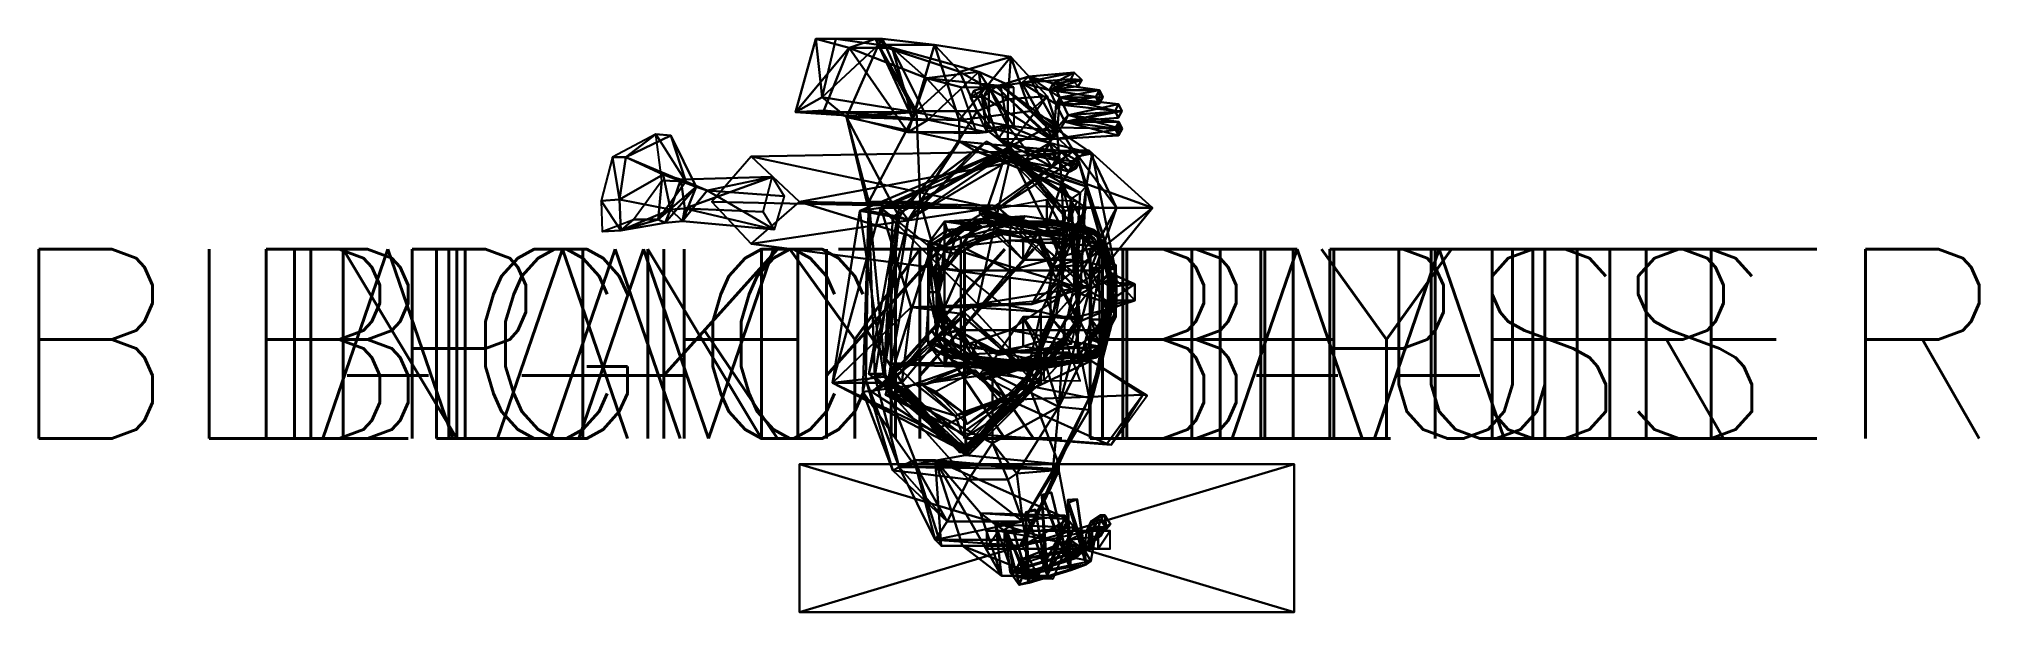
# Model space of a CAD drawing. Extents: x -1.13 to 0.92, y -0.18 to 0.43.
import ezdxf
from ezdxf.enums import TextEntityAlignment as Align

# ---------------------------------------------------------------- set-up
doc = ezdxf.new("R2010")
doc.units = 0
doc.layers.get('0').update_dxf_attribs({"linetype": 'CONTINUOUS'})
for name, color, linetype in [('_KTI_CONTROL', 7, 'CONTINUOUS'), ('ASHADE', 7, 'CONTINUOUS'), ('PESSOAS', 41, 'CONTINUOUS')]:
    doc.layers.add(name, color=color, linetype=linetype)
doc.styles.add('ASHADE', font='simplex', dxfattribs={"height": 0.2})

# ---------------------------------------------------------------- blocks, each defined once
blk = doc.blocks.new('RM_SDB')
at = {"layer": 'ASHADE', "color": 1, "linetype": 'CONTINUOUS', "style": 'ASHADE', "flags": 1}
blk.add_attdef('NAME', text='', height=0.2, dxfattribs=at).set_placement((0, -0.15), align=Align.CENTER)
at = {"layer": 'ASHADE', "color": 7, "linetype": 'CONTINUOUS', "flags": 1}
for tag, p in [('COLOR', (-0.15, -0.19)), ('OPACITY', (-0.15, -0.205)), ('SURFACE', (-0.15, -0.22)), ('SURF1', (-0.15, -0.235)), ('SURF2', (-0.15, -0.25)), ('SURF3', (-0.15, -0.265)), ('SURF4', (-0.15, -0.28)), ('SHADINGRATE', (-0.15, -0.295)), ('DISPLACEMENT', (-0.15, -0.31)), ('DISP1', (-0.15, -0.325)), ('DISP2', (-0.15, -0.34)), ('DISP3', (-0.15, -0.355)), ('DISP4', (-0.15, -0.37)), ('DBOUND', (-0.15, -0.385)), ('ATMOSPHERE', (-0.15, -0.415)), ('SMOOTH', (-0.15, -0.4)), ('ATMO1', (-0.15, -0.4302)), ('ATMO2', (-0.15, -0.4452)), ('ATMO3', (-0.15, -0.4602)), ('ATMO4', (-0.15, -0.4752)), ('TCOORD', (-0.15, -0.49))]:
    blk.add_attdef(tag, p, '', height=0.01, dxfattribs=at)
at = {"layer": 'ASHADE', "color": 1, "linetype": 'CONTINUOUS', "style": 'ASHADE', "flags": 1}
blk.add_attdef('ACADCOLOR', (0.23, -0.475), '', height=0.1, dxfattribs=at)
blk = doc.blocks.new('02ZMAN05')
at = {"layer": '_KTI_CONTROL'}
blk.add_polyline3d([(0, 0, 0), (0, 0, 0)], dxfattribs=at)
blk.add_polyline3d([(0, 0, 0), (0, 0, 0)], dxfattribs=at)
at = {"layer": 'ASHADE'}
ref = blk.add_blockref('RM_SDB', (0, 0), dxfattribs=at)
ref.add_attrib('NAME', 'BLACK LEATHER', dxfattribs={"color": 1, "linetype": 'CONTINUOUS', "height": 0.2, "style": 'ASHADE'}).set_placement((0, -0.15), align=Align.CENTER)
ref = blk.add_blockref('RM_SDB', (0, 0), dxfattribs=at)
ref.add_attrib('NAME', 'BLACK EYES', dxfattribs={"color": 1, "linetype": 'CONTINUOUS', "height": 0.2, "style": 'ASHADE'}).set_placement((0, -0.15), align=Align.CENTER)
ref = blk.add_blockref('RM_SDB', (0, 0), dxfattribs=at)
ref.add_attrib('NAME', 'BLACK HAIR', dxfattribs={"color": 1, "linetype": 'CONTINUOUS', "height": 0.2, "style": 'ASHADE'}).set_placement((0, -0.15), align=Align.CENTER)
ref = blk.add_blockref('RM_SDB', (0, 0), dxfattribs=at)
ref.add_attrib('NAME', 'LIGHT BLUE', dxfattribs={"color": 1, "linetype": 'CONTINUOUS', "height": 0.2, "style": 'ASHADE'}).set_placement((0, -0.15), align=Align.CENTER)
ref = blk.add_blockref('RM_SDB', (0, 0), dxfattribs=at)
ref.add_attrib('NAME', 'NAVY BLUE', dxfattribs={"color": 1, "linetype": 'CONTINUOUS', "height": 0.2, "style": 'ASHADE'}).set_placement((0, -0.15), align=Align.CENTER)
ref = blk.add_blockref('RM_SDB', (0, 0), dxfattribs=at)
ref.add_attrib('NAME', 'PINK LIPS', dxfattribs={"color": 1, "linetype": 'CONTINUOUS', "height": 0.2, "style": 'ASHADE'}).set_placement((0, -0.15), align=Align.CENTER)
at = {"color": 141, "linetype": 'BYBLOCK'}
mesh = blk.add_polyface(dxfattribs=at)
corners = [(-0.0743, 0.2658, 1.3149), (-0.0483, 0.1861, 1.3226), (0.0061, 0.253, 1.4282), (-0.0476, 0.2371, 1.4732), (-0.1335, 0.2658, 1.3314), (-0.1672, 0.1893, 1.3477), (-0.0934, 0.1957, 1.4724), (-0.0292, 0.1957, 1.5041), (-0.1784, 0.2721, 1.2744), (-0.1929, 0.2105, 1.2918), (-0.1291, 0.2721, 1.2465), (-0.0956, 0.1945, 1.2254), (-0.1365, 0.2721, 1.2277), (-0.0969, 0.1867, 1.2084), (-0.1995, 0.2721, 1.2401), (-0.221, 0.1945, 1.2343), (-0.1912, 0.1963, 1.138), (-0.1645, 0.2626, 1.1495), (-0.119, 0.2626, 1.164), (-0.081, 0.1867, 1.1697), (-0.0194, 0.1734, 1.0436), (-0.0275, 0.2371, 1.0358), (-0.0829, 0.2307, 0.9797), (-0.1025, 0.1734, 0.999), (-0.0464, 0.2212, 0.9421), (-0.0298, 0.1725, 0.9677), (0.009, 0.2212, 0.9791)]
mesh.append_faces([[corners[k] for k in face] for face in [(0, 3, 4), (6, 4, 3), (9, 4, 5), (10, 4, 8), (0, 11, 1), (11, 12, 13), (14, 9, 15), (15, 17, 14), (12, 17, 18), (18, 13, 12), (21, 19, 18), (18, 22, 21), (23, 17, 16), (26, 22, 24), (5, 11, 9)]], dxfattribs={"vtx0": -1, "color": 141})
mesh.append_faces([[corners[k] for k in face] for face in [(0, 1, 2), (5, 4, 6), (6, 3, 7), (8, 4, 9), (10, 11, 0), (12, 10, 14), (8, 14, 10), (16, 17, 15), (19, 13, 18), (20, 19, 21), (22, 17, 23), (24, 22, 25), (9, 11, 15)]], dxfattribs={"vtx1": -1, "color": 141})
mesh.append_faces([[corners[k] for k in face] for face in [(10, 0, 4), (11, 10, 12), (14, 8, 9), (12, 14, 17), (18, 17, 22)]], dxfattribs={"vtx2": -1, "color": 141})
mesh = blk.add_polyface(dxfattribs=at)
corners = [(0.003, 0.2084, 1.5075), (0.0029, 0.1574, 1.5229), (-0.0292, 0.1957, 1.5041), (-0.0895, 0.1001, 1.507), (0.0446, 0.2116, 1.4792), (0.0539, 0.1829, 1.4506), (0.0602, 0.1192, 1.4974), (0.0761, 0.1479, 1.4274), (0.0265, 0.1957, 1.4188), (-0.0483, 0.1861, 1.3226), (0.0921, 0.1511, 1.335), (0.0443, 0.0746, 1.5293), (-0.0194, 0.0905, 1.5389), (0.1112, 0.0252, 1.4274), (0.1176, 0.022, 1.3477), (0.0061, 0.253, 1.4282), (-0.0743, 0.2658, 1.3149), (-0.0476, 0.2371, 1.4732), (0.009, 0.2212, 0.9791), (-0.0275, 0.2371, 1.0358), (-0.0829, 0.2307, 0.9797), (0.0094, 0.1797, 1.0039), (-0.0194, 0.1734, 1.0436), (-0.0298, 0.1725, 0.9677), (0.0857, 0.116, 1.1852), (-0.0481, 0.1638, 1.1884), (0.0793, 0.1096, 1.1342), (-0.0322, 0.1543, 1.147), (0.0698, 0.1033, 1.0769), (-0.0194, 0.1638, 1.1024), (-0.1023, 0.081, 1.0705), (0.006, 0.1447, 1.0641), (0.0666, 0.081, 1.0514)]
mesh.append_faces([[corners[k] for k in face] for face in [(4, 1, 0)]], dxfattribs={"color": 141})
mesh.append_faces([[corners[k] for k in face] for face in [(2, 1, 3), (1, 5, 6), (7, 5, 8), (8, 10, 7), (1, 11, 12), (12, 3, 1), (13, 6, 7), (14, 7, 10), (15, 9, 8), (2, 17, 0), (15, 0, 17), (4, 8, 5), (19, 21, 22), (25, 10, 9), (27, 24, 25), (29, 26, 27), (29, 30, 31), (31, 28, 29)]], dxfattribs={"vtx0": -1, "color": 141})
mesh.append_faces([[corners[k] for k in face] for face in [(0, 1, 2), (4, 5, 1), (9, 10, 8), (6, 11, 1), (15, 8, 4), (18, 21, 19), (24, 10, 25), (26, 24, 27), (28, 26, 29), (32, 28, 31)]], dxfattribs={"vtx1": -1, "color": 141})
mesh.append_faces([[corners[k] for k in face] for face in [(7, 6, 5), (16, 15, 17), (15, 4, 0), (18, 19, 20), (22, 21, 23)]], dxfattribs={"vtx2": -1, "color": 141})
mesh = blk.add_polyface(dxfattribs=at)
corners = [(-0.0768, 0.0555, 1.5484), (-0.0194, 0.081, 1.5867), (-0.0768, 0.0555, 1.5898), (-0.0832, -0.0465, 1.5898), (-0.0768, 0.0555, 1.5389), (-0.0194, 0.0842, 1.5516), (-0.0832, -0.0465, 1.5484), (-0.0481, 0.1638, 1.1884), (-0.0483, 0.1861, 1.3226), (-0.1672, 0.1893, 1.3477), (-0.0934, 0.1957, 1.4724), (-0.1437, 0.1001, 1.4369), (-0.1437, 0.0905, 1.3573), (-0.0895, 0.1001, 1.507), (-0.0292, 0.1957, 1.5041), (-0.0194, 0.0905, 1.5389), (-0.1246, -0.0974, 1.4974), (-0.1469, -0.0879, 1.3573), (-0.0298, 0.1725, 0.9677), (-0.0829, 0.2307, 0.9797), (-0.1025, 0.1734, 0.999), (-0.0956, 0.1945, 1.2254), (-0.221, 0.1945, 1.2343), (-0.0969, 0.1867, 1.2084), (-0.081, 0.1867, 1.1697), (-0.1912, 0.1963, 1.138), (-0.0194, 0.1734, 1.0436), (-0.1118, 0.0842, 1.1948), (-0.1373, -0.0847, 1.1948), (-0.1023, 0.081, 1.1534), (-0.0322, 0.1543, 1.147), (-0.1278, -0.0815, 1.1597), (-0.1118, 0.0937, 1.0864), (-0.0194, 0.1638, 1.1024), (-0.1437, -0.0815, 1.0928), (-0.1023, 0.081, 1.0705)]
mesh.append_faces([[corners[k] for k in face] for face in [(7, 8, 9)]], dxfattribs={"color": 141})
mesh.append_faces([[corners[k] for k in face] for face in [(0, 1, 2), (0, 1, 2), (9, 11, 12), (13, 10, 14), (16, 11, 13), (18, 19, 20), (22, 21, 23), (23, 25, 22), (20, 24, 26), (26, 18, 20), (9, 27, 7), (7, 29, 30), (30, 32, 33), (34, 35, 32)]], dxfattribs={"vtx0": -1, "color": 141})
mesh.append_faces([[corners[k] for k in face] for face in [(0, 4, 5), (10, 11, 9), (13, 4, 16), (12, 11, 17), (25, 24, 20), (27, 12, 28), (29, 27, 31), (32, 29, 34)]], dxfattribs={"vtx1": -1, "color": 141})
mesh.append_faces([[corners[k] for k in face] for face in [(0, 2, 3), (4, 0, 6), (13, 11, 10), (15, 4, 13), (9, 8, 21), (23, 24, 25), (9, 12, 27), (7, 27, 29), (30, 29, 32), (33, 32, 35)]], dxfattribs={"vtx2": -1, "color": 141})
at = {"color": 0, "linetype": 'BYBLOCK'}
mesh = blk.add_polyface(dxfattribs=at)
corners = [(-0.0207, 0.0905, 1.7253), (-0.0092, 0.0877, 1.731), (0.0166, 0.0791, 1.7224), (0.0223, 0.0791, 1.7138), (-0.0264, 0.0905, 1.7138), (-0.0264, 0.0877, 1.6994), (0.0223, 0.0791, 1.6994), (-0.0236, 0.0848, 1.688), (-0.0204, 0.1772, 0.9938), (-0.0364, 0.2106, 0.9667), (-0.0225, 0.2108, 0.9501), (-0.007, 0.1665, 0.9813), (0.0482, 0.166, 0.9695), (-0.0092, 0.2216, 0.9426), (0.0179, 0.2255, 0.9183), (0.0508, 0.1661, 0.9638), (0.0694, 0.2294, 0.8753), (0.047, 0.2178, 0.9175), (0.0542, 0.203, 0.9296), (0.0203, 0.1425, 0.9874), (0.0408, 0.1499, 0.9671), (0.0548, 0.1445, 0.9607), (0.0496, 0.1371, 0.9719), (0.0595, 0.1532, 0.9687), (0.0474, 0.1622, 0.9782), (0.0534, 0.144, 0.9783), (0.0262, 0.1495, 0.9925), (0.0027, 0.1805, 0.9928), (0.0529, 0.1747, 0.9775), (0.0555, 0.1784, 0.9719), (0.0579, 0.21, 0.936), (0.0253, 0.2322, 0.9309), (0.0508, 0.2248, 0.9239), (0.0732, 0.2364, 0.8817), (-0.0046, 0.2232, 0.9504), (-0.0169, 0.2213, 0.9597), (-0.0326, 0.2176, 0.9731), (-0.0166, 0.1842, 1.0002)]
mesh.append_faces([[corners[k] for k in face] for face in [(17, 18, 14), (18, 15, 14), (29, 30, 31), (30, 32, 31)]], dxfattribs={"color": 0})
mesh.append_faces([[corners[k] for k in face] for face in [(2, 4, 0), (6, 7, 5), (8, 10, 11), (12, 10, 13), (13, 15, 12), (16, 17, 14), (20, 11, 12), (20, 22, 19), (25, 24, 26), (27, 24, 28), (32, 33, 31), (29, 34, 28), (27, 34, 35), (13, 35, 34), (13, 31, 14), (33, 14, 31), (12, 29, 28), (26, 22, 25), (26, 11, 19), (8, 27, 37)]], dxfattribs={"vtx0": -1, "color": 0})
mesh.append_faces([[corners[k] for k in face] for face in [(0, 1, 2), (4, 3, 5), (11, 10, 12), (19, 11, 20), (23, 24, 25), (31, 34, 29), (36, 37, 35), (27, 35, 37), (10, 35, 13), (15, 29, 12), (20, 24, 21), (19, 22, 26), (11, 27, 8)]], dxfattribs={"vtx1": -1, "color": 0})
mesh.append_faces([[corners[k] for k in face] for face in [(2, 3, 4), (8, 9, 10), (13, 14, 15), (20, 21, 22), (27, 26, 24), (27, 28, 34), (9, 36, 35), (35, 10, 9), (13, 34, 31), (12, 28, 24), (24, 20, 12), (26, 27, 11)]], dxfattribs={"vtx2": -1, "color": 0})
mesh = blk.add_polyface(dxfattribs=at)
corners = [(0.1163, 0.1774, 0.9045), (0.1199, 0.17, 0.9105), (0.0631, 0.1844, 0.9446), (0.0508, 0.1661, 0.9638), (0.1197, 0.1886, 0.8902), (0.1162, 0.196, 0.8842), (0.0542, 0.203, 0.9296), (0.0995, 0.2034, 0.886), (0.0959, 0.2108, 0.88), (0.047, 0.2178, 0.9175), (0.0774, 0.222, 0.8787), (0.0694, 0.2294, 0.8753), (0.0496, 0.1371, 0.9719), (0.0548, 0.1445, 0.9607), (0.068, 0.1316, 0.9629), (0.075, 0.1353, 0.9547), (0.0595, 0.1532, 0.9687), (0.0534, 0.144, 0.9783), (0.0718, 0.1386, 0.9693), (0.0788, 0.1423, 0.9611), (0.0555, 0.1784, 0.9719), (0.0668, 0.1914, 0.951), (0.0579, 0.21, 0.936), (0.0508, 0.2248, 0.9239), (0.0812, 0.2289, 0.8851), (0.0732, 0.2364, 0.8817), (0.1032, 0.2104, 0.8924), (0.0997, 0.2178, 0.8864), (0.1235, 0.1956, 0.8966), (0.12, 0.203, 0.8906), (0.1236, 0.177, 0.9169), (0.1201, 0.1844, 0.9108), (0.0179, 0.2255, 0.9183), (0.0474, 0.1622, 0.9782)]
mesh.append_faces([[corners[k] for k in face] for face in [(2, 3, 6), (20, 21, 22)]], dxfattribs={"color": 0})
mesh.append_faces([[corners[k] for k in face] for face in [(2, 1, 3), (14, 13, 15), (16, 18, 19), (30, 21, 20), (30, 3, 1)]], dxfattribs={"vtx0": -1, "color": 0})
mesh.append_faces([[corners[k] for k in face] for face in [(0, 1, 2), (4, 2, 5), (6, 5, 2), (7, 6, 8), (9, 8, 6), (10, 9, 11), (12, 13, 14), (11, 32, 25), (10, 24, 9), (23, 9, 24), (8, 27, 7), (26, 7, 27), (6, 22, 5), (29, 5, 22), (4, 28, 2), (21, 2, 28), (0, 31, 1), (30, 1, 31), (16, 13, 33), (15, 19, 14), (18, 14, 19)]], dxfattribs={"vtx1": -1, "color": 0})
mesh.append_faces([[corners[k] for k in face] for face in [(16, 17, 18), (23, 24, 25), (22, 26, 27), (27, 23, 22), (21, 28, 29), (29, 22, 21), (30, 31, 21), (11, 25, 24), (24, 10, 11), (9, 23, 27), (27, 8, 9), (7, 26, 22), (22, 6, 7), (5, 29, 28), (28, 4, 5), (2, 21, 31), (31, 0, 2), (30, 20, 3), (13, 16, 19), (19, 15, 13), (14, 18, 17), (17, 12, 14)]], dxfattribs={"vtx2": -1, "color": 0})
at = {"color": 172, "linetype": 'BYBLOCK'}
mesh = blk.add_polyface(dxfattribs=at)
corners = [(-0.1213, -0.1046, 0.0247), (-0.0456, -0.1441, 0.0199), (-0.0522, -0.126, 0.0605), (-0.0949, -0.0921, 0.0749), (0.004, -0.1089, 0.0868), (0.1076, -0.1556, 0.0151), (0.1123, -0.1564, -0.0016), (-0.0456, -0.1441, 0.0056), (-0.126, -0.1038, 0.0056), (0.091, -0.0679, 0.0255), (0.091, -0.0679, -0.0008), (-0.1157, -0.0716, 0.0247), (-0.1204, -0.0708, 0.0056), (0.1455, -0.1038, 0.0247), (0.1502, -0.1046, -0.0016), (-0.0434, -0.0742, 0.0605), (-0.3589, 0.0777, 0.3048), (-0.4055, 0.0698, 0.3702), (-0.3662, 0.0815, 0.1675), (-0.353, 0.0918, 0.3591), (-0.4068, 0.1023, 0.3782), (-0.4264, 0.1011, 0.3798), (-0.4251, 0.0686, 0.3718), (-0.3529, 0.1701, 0.1595), (-0.3369, 0.1213, 0.1199), (-0.3687, 0.1713, 0.1523), (-0.3622, 0.1225, 0.1112), (-0.326, 0.1159, 0.2648), (-0.3922, 0.0815, 0.1634), (-0.4002, 0.1473, 0.3058), (-0.4143, 0.1473, 0.3035), (-0.3609, 0.1288, 0.3173)]
mesh.append_faces([[corners[k] for k in face] for face in [(13, 4, 5), (3, 11, 0), (11, 3, 15), (11, 15, 9), (16, 17, 18), (19, 17, 16), (17, 19, 20), (27, 24, 23)]], dxfattribs={"color": 172})
mesh.append_faces([[corners[k] for k in face] for face in [(0, 2, 3), (4, 1, 5), (7, 5, 1), (7, 0, 8), (11, 10, 12), (13, 10, 9), (9, 4, 13), (13, 6, 14), (25, 24, 26), (27, 18, 24), (18, 26, 24), (28, 17, 22), (20, 30, 21), (25, 29, 23), (29, 27, 23), (31, 20, 19)]], dxfattribs={"vtx0": -1, "color": 172})
mesh.append_faces([[corners[k] for k in face] for face in [(2, 1, 4), (6, 5, 7), (9, 10, 11), (0, 11, 8), (12, 8, 11), (23, 24, 25), (16, 18, 27), (28, 26, 18), (29, 30, 20), (29, 20, 31)]], dxfattribs={"vtx1": -1, "color": 172})
mesh.append_faces([[corners[k] for k in face] for face in [(0, 1, 2), (7, 1, 0), (13, 14, 10), (9, 15, 4), (13, 5, 6), (17, 20, 21), (21, 22, 17), (28, 18, 17), (25, 30, 29), (29, 31, 27)]], dxfattribs={"vtx2": -1, "color": 172})
mesh = blk.add_polyface(dxfattribs=at)
corners = [(0.1176, 0.0937, 0.4333), (-0.217, 0.1001, 0.2931), (0.073, 0.1543, 0.4843), (-0.268, 0.1479, 0.3314), (-0.3094, 0.1001, 0.3791), (-0.0131, 0.0937, 0.5353), (-0.268, 0.0555, 0.3314), (0.073, 0.0109, 0.4843), (0.1558, 0.0937, 0.5257), (0.0889, 0.0109, 0.497), (-0.0067, 0.0937, 0.5607), (0.0889, 0.1543, 0.497), (0.0857, 0.0937, 0.8602), (0.0284, -0.0082, 0.7774), (-0.029, -0.0082, 0.7774), (-0.131, 0.0937, 0.8602), (0.006, 0.1479, 0.8571), (0.006, 0.1574, 0.9112), (0.0634, 0.0905, 0.8889), (-0.1533, 0.0905, 0.8985), (0.006, 0.1543, 1.0132), (0.0634, 0.0842, 0.9813), (-0.1182, 0.0842, 1.0259), (0.0252, -0.0879, 0.9813), (-0.0417, -0.1644, 1.0004), (-0.0417, -0.1644, 0.9144), (0.022, -0.0879, 0.8857), (-0.1819, -0.0911, 0.9176), (-0.1278, -0.0847, 1.0164), (-0.0417, -0.158, 0.8475), (0.0379, -0.0911, 0.8347), (-0.1819, -0.0911, 0.8411), (0.0379, -0.0911, 0.513), (-0.0354, -0.0114, 0.7551), (-0.0481, -0.0178, 0.4938), (-0.0991, -0.0114, 0.7551), (-0.1087, -0.0911, 0.5193), (-0.0481, -0.1644, 0.4938), (-0.0417, -0.0178, 0.4779), (0.0315, -0.0911, 0.4556), (-0.1214, -0.0911, 0.5066), (-0.0417, -0.1644, 0.4779), (-0.0768, -0.1421, 0.102), (0.0092, -0.1006, 0.0988), (-0.1405, -0.1006, 0.1115), (-0.0768, -0.056, 0.102), (-0.0035, -0.0082, 0.7774), (0.057, 0.0125, 0.9654), (0.0443, -0.0035, 0.8586), (0.0379, -0.0162, 0.8555), (0.0507, -0.0194, 0.9654), (0.006, 0.1447, 1.0641), (0.0666, 0.081, 1.0514), (-0.1023, 0.081, 1.0705), (-0.1278, -0.0815, 1.0769), (-0.0417, -0.1484, 1.0673), (0.0252, -0.0815, 1.061), (0.0538, -0.0194, 1.0514), (0.0602, 0.0125, 1.0482)]
mesh.append_faces([[corners[k] for k in face] for face in [(49, 30, 33), (30, 49, 26), (13, 12, 48), (48, 12, 18), (33, 34, 35), (14, 9, 13)]], dxfattribs={"color": 172})
mesh.append_faces([[corners[k] for k in face] for face in [(2, 1, 3), (3, 5, 2), (5, 6, 7), (1, 7, 6), (0, 9, 7), (10, 7, 9), (2, 10, 11), (11, 0, 2), (8, 13, 9), (10, 14, 15), (16, 10, 15), (16, 8, 11), (16, 18, 12), (17, 15, 19), (17, 21, 18), (17, 22, 20), (23, 25, 26), (28, 25, 24), (26, 29, 30), (27, 29, 25), (33, 32, 34), (35, 36, 31), (36, 29, 31), (32, 29, 37), (38, 32, 39), (34, 40, 36), (40, 37, 36), (32, 41, 39), (39, 42, 43), (44, 41, 40), (38, 44, 40), (45, 39, 43), (19, 28, 22), (19, 31, 27), (15, 35, 31), (18, 47, 48), (26, 50, 23), (48, 50, 49), (49, 46, 48), (20, 52, 21), (20, 53, 51), (54, 22, 28), (28, 55, 54), (56, 24, 23), (23, 57, 56), (58, 50, 47), (58, 21, 52)]], dxfattribs={"vtx0": -1, "color": 172})
mesh.append_faces([[corners[k] for k in face] for face in [(0, 1, 2), (4, 6, 5), (5, 7, 10), (8, 0, 11), (9, 14, 10), (12, 8, 16), (17, 18, 16), (20, 21, 17), (27, 25, 28), (31, 29, 27), (30, 32, 33), (37, 29, 36), (34, 32, 38), (41, 37, 40), (42, 41, 44), (38, 39, 45), (27, 28, 19), (47, 50, 48), (51, 52, 20), (53, 22, 54), (55, 24, 56), (57, 50, 58)]], dxfattribs={"vtx1": -1, "color": 172})
mesh.append_faces([[corners[k] for k in face] for face in [(3, 4, 5), (1, 0, 7), (0, 8, 9), (2, 5, 10), (8, 12, 13), (16, 11, 10), (17, 16, 15), (17, 19, 22), (23, 24, 25), (26, 25, 29), (35, 34, 36), (32, 30, 29), (34, 38, 40), (32, 37, 41), (39, 41, 42), (38, 45, 44), (19, 15, 31), (15, 46, 35), (18, 21, 47), (26, 49, 50), (49, 33, 46), (20, 22, 53), (28, 24, 55), (23, 50, 57), (58, 47, 21), (13, 33, 35), (35, 14, 13)]], dxfattribs={"vtx2": -1, "color": 172})
at = {"color": 141, "linetype": 'BYBLOCK'}
mesh = blk.add_polyface(dxfattribs=at)
corners = [(0.0634, 0.0439, 1.5484), (0.0634, 0.067, 1.5803), (0.0443, 0.0682, 1.5484), (0.0443, 0.0682, 1.5835), (-0.0194, 0.081, 1.5867), (-0.0194, 0.0842, 1.5516), (-0.0768, 0.0555, 1.5484), (-0.0768, 0.0555, 1.5389), (-0.0194, 0.0905, 1.5389), (0.0443, 0.0746, 1.5293), (0.0634, 0.0293, 1.5293), (0.0443, 0.1022, 1.5325), (0.0761, 0.1002, 1.5198), (0.0602, 0.1192, 1.4974), (0.0889, 0.0061, 1.4974), (0.1112, -0.0066, 1.4274), (0.1112, 0.0252, 1.4274), (0.1176, 0.022, 1.3477), (0.0761, 0.1479, 1.4274), (0.1176, -0.0098, 1.3477), (0.0793, 0.0029, 1.1852), (0.0921, 0.1511, 1.335), (0.0857, 0.116, 1.1852), (0.073, 0.0125, 1.1374), (0.0793, 0.1096, 1.1342), (0.0666, -0.0194, 1.1342), (0.0698, 0.1033, 1.0769), (0.0761, 0.0061, 1.061), (0.0602, 0.0125, 1.0482), (0.0538, -0.0194, 1.0514), (0.0666, 0.081, 1.0514)]
mesh.append_faces([[corners[k] for k in face] for face in [(15, 14, 16)]], dxfattribs={"color": 141})
mesh.append_faces([[corners[k] for k in face] for face in [(2, 1, 3), (3, 5, 2), (5, 7, 8), (0, 9, 10), (5, 9, 2), (8, 3, 11), (1, 11, 3), (10, 13, 14), (20, 19, 17), (17, 22, 20), (23, 22, 24), (23, 26, 27), (27, 30, 28)]], dxfattribs={"vtx0": -1, "color": 141})
mesh.append_faces([[corners[k] for k in face] for face in [(0, 1, 2), (5, 4, 6), (2, 9, 0), (8, 4, 6), (19, 15, 17), (16, 17, 15), (23, 25, 20), (28, 29, 27)]], dxfattribs={"vtx1": -1, "color": 141})
mesh.append_faces([[corners[k] for k in face] for face in [(3, 4, 5), (5, 8, 9), (3, 4, 8), (1, 12, 11), (10, 9, 13), (16, 14, 13), (17, 16, 18), (17, 21, 22), (23, 20, 22), (23, 24, 26), (27, 26, 30)]], dxfattribs={"vtx2": -1, "color": 141})
at = {"color": 172, "linetype": 'BYBLOCK'}
mesh = blk.add_polyface(dxfattribs=at)
corners = [(-0.0733, -0.1001, 0.1752), (-0.0871, -0.0934, 0.0892), (-0.0443, -0.1225, 0.0797), (-0.0404, -0.1348, 0.1705), (-0.005, -0.1117, 0.1713), (-0.003, -0.1077, 0.1012), (0.004, -0.1089, 0.0868), (-0.0522, -0.126, 0.0605), (-0.0949, -0.0921, 0.0749), (-0.0434, -0.0742, 0.0605), (-0.0367, -0.0777, 0.0797), (-0.0308, -0.0782, 0.1705), (-0.3381, 0.0929, 0.3568), (-0.3405, 0.0795, 0.3107), (-0.2437, 0.0708, 0.3412), (-0.2553, 0.0895, 0.384), (-0.233, 0.1061, 0.3194), (-0.3143, 0.1119, 0.283), (-0.326, 0.1159, 0.2648), (-0.3589, 0.0777, 0.3048), (-0.353, 0.0918, 0.3591), (-0.3422, 0.1235, 0.3214), (-0.3609, 0.1288, 0.3173), (-0.2458, 0.1265, 0.3549)]
mesh.append_faces([[corners[k] for k in face] for face in [(0, 2, 3), (5, 3, 2), (6, 2, 7), (1, 7, 2), (9, 1, 10), (10, 6, 9), (11, 5, 10), (11, 1, 0), (12, 14, 15), (17, 14, 13), (18, 13, 19), (20, 13, 12), (21, 20, 12), (21, 18, 22), (23, 17, 21), (23, 12, 15)]], dxfattribs={"vtx0": -1, "color": 172})
mesh.append_faces([[corners[k] for k in face] for face in [(4, 3, 5), (8, 7, 1), (5, 6, 10), (10, 1, 11), (16, 14, 17), (19, 13, 20), (17, 18, 21), (21, 12, 23)]], dxfattribs={"vtx1": -1, "color": 172})
mesh.append_faces([[corners[k] for k in face] for face in [(0, 1, 2), (6, 5, 2), (9, 8, 1), (11, 4, 5), (12, 13, 14), (18, 17, 13), (21, 22, 20), (23, 16, 17)]], dxfattribs={"vtx2": -1, "color": 172})
at = {"color": 141, "linetype": 'BYBLOCK'}
mesh = blk.add_polyface(dxfattribs=at)
corners = [(-0.0131, -0.0751, 1.5548), (-0.0131, -0.072, 1.5867), (0.0411, -0.07, 1.5835), (-0.0832, -0.0465, 1.5898), (-0.0832, -0.0465, 1.5484), (-0.0768, 0.0555, 1.5484), (-0.0832, -0.0465, 1.5389), (-0.0768, 0.0555, 1.5389), (-0.0131, -0.0815, 1.5293), (0.0411, -0.0656, 1.5293), (-0.0131, -0.0815, 1.5421), (-0.1469, -0.0879, 1.3573), (-0.1501, -0.1006, 1.4305), (-0.1182, -0.1835, 1.4178), (-0.1246, -0.0974, 1.4974), (-0.0895, -0.1867, 1.4688), (-0.0131, -0.1548, 1.5102), (-0.1437, 0.1001, 1.4369), (-0.1373, -0.0847, 1.1948), (-0.1118, -0.1803, 1.3318), (-0.1437, 0.0905, 1.3573), (0.0252, -0.0943, 1.1438), (-0.0417, -0.1612, 1.1502), (0.0252, -0.0943, 1.1852), (-0.0417, -0.1675, 1.1916), (-0.1278, -0.0815, 1.1597), (-0.1118, 0.0842, 1.1948), (0.0188, -0.1102, 1.0705), (-0.0386, -0.1675, 1.0992), (-0.1437, -0.0815, 1.0928), (-0.1023, 0.081, 1.1534), (0.0252, -0.0815, 1.061), (-0.0417, -0.1484, 1.0673), (-0.1278, -0.0815, 1.0769), (-0.1023, 0.081, 1.0705)]
mesh.append_faces([[corners[k] for k in face] for face in [(1, 4, 3), (6, 0, 8), (1, 4, 3), (14, 7, 6), (14, 8, 16), (11, 17, 12), (18, 20, 11), (23, 22, 24), (25, 26, 18), (25, 24, 22), (29, 30, 25), (29, 22, 28), (33, 28, 32)]], dxfattribs={"vtx0": -1, "color": 141})
mesh.append_faces([[corners[k] for k in face] for face in [(0, 4, 1), (4, 0, 6), (1, 10, 2), (14, 15, 12), (12, 17, 14), (21, 22, 23), (27, 28, 21), (31, 32, 27), (33, 34, 29)]], dxfattribs={"vtx1": -1, "color": 141})
mesh.append_faces([[corners[k] for k in face] for face in [(0, 1, 2), (3, 4, 5), (4, 6, 7), (9, 8, 0), (4, 10, 1), (11, 12, 13), (14, 6, 8), (18, 11, 19), (25, 18, 24), (29, 25, 22), (33, 29, 28)]], dxfattribs={"vtx2": -1, "color": 141})
at = {"color": 0, "linetype": 'BYBLOCK'}
mesh = blk.add_polyface(dxfattribs=at)
corners = [(-0.0695, 0.0045, 1.5704), (-0.0637, -0.0442, 1.6994), (-0.0637, 0.0533, 1.6994), (-0.0064, 0.0676, 1.6278), (-0.0121, 0.0676, 1.5704), (-0.0293, 0.059, 1.6278), (0.0194, 0.0389, 1.6106), (0.0194, 0.0619, 1.5704), (0.0352, 0.0676, 1.6278), (0.0481, 0.0389, 1.6077), (0.0768, 0.0647, 1.6278), (-0.0637, 0.0274, 1.5704), (-0.0752, 0.0303, 1.5417), (-0.0809, 0.0045, 1.5417), (-0.0637, 0.0475, 1.5417), (-0.0494, 0.0447, 1.5704), (-0.0064, 0.0705, 1.5417), (0.0366, 0.0647, 1.5417), (0.0366, 0.0561, 1.5704), (0.0704, 0.059, 1.4939), (0.0481, 0.0303, 1.5704), (-0.0494, 0.0705, 1.6822), (-0.0351, 0.0705, 1.6622), (0.0768, 0.0389, 1.6048), (0.0166, 0.0791, 1.7224), (-0.0092, 0.0877, 1.731), (0.0108, 0.0819, 1.731), (-0.0264, 0.0877, 1.6994), (0.0223, 0.0791, 1.7138), (0.0223, 0.0791, 1.6994), (0.0223, 0.0791, 1.688), (-0.0236, 0.0848, 1.688), (-0.0092, 0.0819, 1.6736), (0.0223, 0.0775, 1.6736), (0.0166, 0.0767, 1.665), (0.0022, 0.0767, 1.665), (-0.0121, 0.0762, 1.6622), (0.0323, 0.0762, 1.6622), (-0.0322, 0.0791, 1.6908), (0.0223, 0.0791, 1.6908), (-0.0236, 0.0733, 1.7281), (0.018, 0.0791, 1.7281), (0.0768, 0.0733, 1.6622), (0.0768, 0.0762, 1.6908), (0.071, 0.0733, 1.7224), (0.0596, 0.0791, 1.7511), (0.0209, 0.0848, 1.7511)]
mesh.append_faces([[corners[k] for k in face] for face in [(0, 1, 2), (3, 4, 5)]], dxfattribs={"color": 0})
mesh.append_faces([[corners[k] for k in face] for face in [(4, 6, 7), (6, 8, 9), (0, 12, 13), (14, 11, 15), (16, 15, 4), (16, 7, 17), (18, 17, 7), (2, 11, 0), (22, 11, 21), (15, 5, 4), (6, 18, 7), (20, 9, 23), (24, 25, 26), (27, 28, 29), (32, 30, 33), (33, 35, 32), (40, 39, 38), (42, 8, 37), (39, 44, 43), (45, 41, 46), (5, 36, 3)]], dxfattribs={"vtx0": -1, "color": 0})
mesh.append_faces([[corners[k] for k in face] for face in [(3, 6, 4), (8, 10, 9), (11, 12, 0), (4, 7, 16), (18, 20, 19), (21, 11, 2), (22, 5, 15), (9, 18, 6), (31, 30, 32), (38, 39, 36), (37, 36, 39), (39, 43, 37), (41, 44, 39), (22, 36, 5)]], dxfattribs={"vtx1": -1, "color": 0})
mesh.append_faces([[corners[k] for k in face] for face in [(6, 3, 8), (14, 12, 11), (16, 14, 15), (18, 19, 17), (22, 15, 11), (20, 18, 9), (29, 30, 31), (33, 34, 35), (36, 37, 8), (8, 3, 36), (40, 41, 39), (45, 44, 41)]], dxfattribs={"vtx2": -1, "color": 0})
at = {"color": 251, "linetype": 'BYBLOCK'}
mesh = blk.add_polyface(dxfattribs=at)
corners = [(-0.0637, 0.0791, 1.7511), (0.0209, 0.0848, 1.7511), (-0.0236, 0.0733, 1.7281), (0.018, 0.0791, 1.7281), (0.0065, 0.0762, 1.7912), (-0.0609, 0.0705, 1.7912), (-0.0465, 0.0619, 1.8113), (0.0051, 0.0676, 1.8141), (-0.0465, 0.0533, 1.817), (0.0051, 0.059, 1.8199), (-0.0465, 0.0274, 1.8227), (0.0051, 0.0274, 1.8256), (-0.0465, -0.0356, 1.8285), (0.0051, -0.0356, 1.8313), (-0.0465, -0.0528, 1.8227), (0.0051, -0.0586, 1.8256), (-0.0465, -0.0614, 1.817), (0.0051, -0.0672, 1.8199), (-0.0609, -0.0643, 1.7912), (0.0065, -0.07, 1.7912), (-0.0637, -0.0729, 1.7511), (0.0209, -0.0786, 1.7511), (-0.0236, -0.07, 1.7281), (0.018, -0.0758, 1.7281), (0.0596, -0.0729, 1.7511), (0.0768, -0.0643, 1.7912), (0.0596, 0.0791, 1.7511), (0.0768, 0.0705, 1.7912), (0.094, 0.0619, 1.817), (0.0997, 0.0533, 1.8227), (0.0997, 0.0274, 1.8285), (0.0997, -0.0356, 1.8342), (0.0997, -0.0528, 1.8285), (0.094, -0.0614, 1.8227), (-0.0723, 0.0504, 1.7912), (-0.0723, -0.0414, 1.7912), (-0.0695, 0.0303, 1.7941), (-0.0695, -0.0242, 1.7941), (-0.0809, 0.0561, 1.7511), (-0.0809, -0.05, 1.7511), (-0.0637, 0.0533, 1.6994), (-0.0637, -0.0442, 1.6994), (-0.0494, 0.0705, 1.6822), (-0.0322, 0.0791, 1.6908), (-0.0121, 0.0762, 1.6622), (-0.0351, 0.0705, 1.6622), (-0.0351, -0.0614, 1.6622), (-0.0121, -0.0672, 1.6622), (-0.0322, -0.0729, 1.6908), (-0.0494, -0.0643, 1.6822), (0.0825, 0.0619, 1.8027), (0.0911, 0.0303, 1.8027), (0.0911, -0.0242, 1.8027), (0.0825, -0.0557, 1.8027)]
mesh.append_faces([[corners[k] for k in face] for face in [(2, 1, 3), (4, 0, 5), (4, 6, 7), (8, 11, 9), (13, 14, 15), (16, 19, 17), (20, 19, 18), (21, 22, 23), (19, 24, 25), (26, 4, 27), (7, 27, 4), (28, 9, 29), (29, 11, 30), (13, 32, 31), (33, 15, 17), (17, 25, 33), (0, 40, 38), (43, 40, 2), (43, 45, 42), (46, 48, 49), (41, 48, 22), (41, 20, 39), (18, 39, 20), (38, 5, 0), (16, 35, 18), (12, 35, 14), (37, 10, 36), (8, 36, 10), (34, 6, 5), (28, 50, 27), (51, 29, 30), (30, 52, 51), (32, 52, 31), (53, 33, 25)]], dxfattribs={"vtx0": -1, "color": 251})
mesh.append_faces([[corners[k] for k in face] for face in [(0, 1, 2), (5, 6, 4), (10, 11, 8), (12, 14, 13), (18, 19, 16), (20, 22, 21), (21, 24, 19), (1, 4, 26), (7, 9, 28), (9, 11, 29), (15, 32, 13), (19, 25, 17), (34, 35, 36), (37, 36, 35), (40, 41, 38), (39, 38, 41), (42, 40, 43), (49, 48, 41), (37, 35, 12), (34, 36, 8), (29, 50, 28), (31, 52, 30), (32, 33, 53)]], dxfattribs={"vtx1": -1, "color": 251})
mesh.append_faces([[corners[k] for k in face] for face in [(4, 1, 0), (8, 9, 7), (7, 6, 8), (12, 13, 11), (11, 10, 12), (16, 17, 15), (15, 14, 16), (20, 21, 19), (7, 28, 27), (13, 31, 30), (30, 11, 13), (33, 32, 15), (38, 39, 35), (35, 34, 38), (0, 2, 40), (43, 44, 45), (46, 47, 48), (41, 22, 20), (18, 35, 39), (38, 34, 5), (16, 14, 35), (37, 12, 10), (34, 8, 6), (51, 50, 29), (32, 53, 52)]], dxfattribs={"vtx2": -1, "color": 251})
at = {"color": 0, "linetype": 'BYBLOCK'}
mesh = blk.add_polyface(dxfattribs=at)
corners = [(0.0761, -0.0242, 1.4939), (0.0761, 0.0332, 1.4939), (0.0481, 0.0303, 1.5704), (0.0768, 0.0389, 1.6048), (0.0768, -0.0213, 1.6048), (0.0481, 0.0389, 1.6077), (0.0768, 0.0647, 1.6278), (0.0704, 0.059, 1.4939), (0.0768, 0.0733, 1.6622), (0.0352, 0.0676, 1.6278), (0.0323, 0.0762, 1.6622), (0.0768, 0.0762, 1.6908), (0.0825, 0.0619, 1.8027), (0.0969, 0.0676, 1.7511), (0.0768, 0.0705, 1.7912), (0.0596, 0.0791, 1.7511), (0.1112, 0.0303, 1.7568), (0.0911, 0.0303, 1.8027), (0.1112, -0.0242, 1.7568), (0.1112, 0.0303, 1.602), (0.1112, -0.0127, 1.602), (0.0882, 0.0561, 1.6278), (0.0911, 0.0676, 1.6622), (0.094, 0.0705, 1.6908), (0.071, 0.0733, 1.7224), (0.0969, 0.0647, 1.7224), (0.0997, 0.0475, 1.6306), (0.1169, 0.0332, 1.6163), (0.1083, 0.0274, 1.6364), (0.1169, -0.0184, 1.6163), (0.1169, 0.0274, 1.7281), (0.1026, 0.059, 1.6622), (0.1055, 0.0619, 1.6822), (0.1026, 0.0533, 1.7138), (0.1112, 0.0332, 1.645), (0.1112, 0.0246, 1.665), (0.1083, -0.0127, 1.6364), (0.1112, -0.0127, 1.665), (0.1026, 0.016, 1.7052), (0.1112, 0.0102, 1.7195), (0.1169, -0.0213, 1.7281), (0.137, 0.0131, 1.6708), (0.137, -0.0041, 1.6708), (0.1112, -0.0041, 1.7195)]
mesh.append_faces([[corners[k] for k in face] for face in [(26, 28, 27), (30, 39, 25)]], dxfattribs={"color": 0})
mesh.append_faces([[corners[k] for k in face] for face in [(5, 6, 3), (7, 2, 1), (10, 11, 8), (14, 13, 15), (16, 12, 17), (3, 21, 19), (22, 6, 8), (22, 11, 23), (24, 13, 25), (26, 19, 21), (13, 30, 25), (21, 31, 26), (32, 22, 23), (23, 33, 32), (26, 34, 28), (31, 35, 34), (38, 32, 33), (41, 38, 39)]], dxfattribs={"vtx0": -1, "color": 0})
mesh.append_faces([[corners[k] for k in face] for face in [(3, 4, 2), (12, 13, 14), (16, 17, 18), (6, 21, 3), (8, 11, 22), (15, 13, 24), (27, 29, 19), (16, 30, 13), (22, 31, 21), (25, 33, 23), (31, 34, 26), (32, 35, 31), (35, 38, 41), (41, 42, 35), (39, 43, 41)]], dxfattribs={"vtx1": -1, "color": 0})
mesh.append_faces([[corners[k] for k in face] for face in [(0, 1, 2), (8, 6, 9), (16, 13, 12), (3, 19, 20), (22, 21, 6), (24, 25, 23), (23, 11, 24), (26, 27, 19), (30, 16, 18), (32, 31, 22), (27, 28, 36), (34, 35, 37), (38, 35, 32), (39, 30, 40)]], dxfattribs={"vtx2": -1, "color": 0})
at = {"color": 251, "linetype": 'BYBLOCK'}
mesh = blk.add_polyface(dxfattribs=at)
corners = [(0.1112, -0.0041, 1.7195), (0.1026, -0.0098, 1.7052), (0.1026, -0.0471, 1.7138), (0.0969, -0.0586, 1.7224), (0.1112, 0.0102, 1.7195), (0.1026, 0.016, 1.7052), (0.1026, 0.0533, 1.7138), (0.0969, 0.0647, 1.7224)]
mesh.append_faces([[corners[k] for k in face] for face in [(0, 2, 3), (4, 6, 7)]], dxfattribs={"vtx0": -1, "color": 251})
mesh.append_faces([[corners[k] for k in face] for face in [(0, 1, 2), (4, 5, 6)]], dxfattribs={"vtx2": -1, "color": 251})
at = {"color": 0, "linetype": 'BYBLOCK'}
mesh = blk.add_polyface(dxfattribs=at)
corners = [(0.0481, 0.0303, 1.5704), (0.0481, -0.0213, 1.5704), (0.0761, -0.0242, 1.4939), (0.0366, -0.0471, 1.5704), (0.0481, -0.0213, 1.6077), (0.0194, -0.0213, 1.6106), (0.0194, -0.0528, 1.5704), (-0.0293, -0.0471, 1.6278), (-0.0351, -0.0614, 1.6622), (-0.0494, -0.0356, 1.5704), (-0.0121, -0.0586, 1.5704), (-0.0637, -0.0184, 1.5704), (-0.0494, -0.0643, 1.6822), (-0.0637, -0.0442, 1.6994), (-0.0695, 0.0045, 1.5704), (0.0704, -0.05, 1.4939), (0.0366, -0.0557, 1.5417), (-0.0064, -0.0614, 1.5417), (-0.0637, -0.0385, 1.5417), (-0.0752, -0.0213, 1.5417), (-0.0809, 0.0045, 1.5417), (-0.0064, -0.0586, 1.6278), (0.0223, -0.07, 1.6736), (0.0166, -0.0681, 1.665), (0.0022, -0.0681, 1.665), (-0.0092, -0.0729, 1.6736), (-0.0236, -0.0786, 1.688), (0.0223, -0.0729, 1.688), (0.0223, -0.0729, 1.6994), (-0.0264, -0.0815, 1.6994), (0.0223, -0.0758, 1.7138), (0.0166, -0.0758, 1.7224), (-0.0092, -0.0844, 1.731), (0.0108, -0.0786, 1.731), (0.0352, -0.0557, 1.6278), (0.0223, -0.0729, 1.6908), (0.018, -0.0758, 1.7281), (-0.0236, -0.07, 1.7281), (-0.0322, -0.0729, 1.6908), (-0.0121, -0.0672, 1.6622), (0.0323, -0.0672, 1.6622), (0.0768, -0.0528, 1.6278), (0.0768, -0.0643, 1.6622), (0.071, -0.07, 1.7224), (0.0596, -0.0729, 1.7511), (0.0209, -0.0786, 1.7511), (0.0768, -0.07, 1.6908)]
mesh.append_faces([[corners[k] for k in face] for face in [(10, 21, 7)]], dxfattribs={"color": 0})
mesh.append_faces([[corners[k] for k in face] for face in [(3, 5, 6), (7, 9, 10), (11, 8, 12), (11, 13, 14), (16, 3, 6), (6, 17, 16), (9, 17, 10), (11, 18, 9), (19, 14, 20), (6, 21, 10), (22, 24, 25), (25, 27, 22), (28, 26, 29), (29, 30, 28), (31, 32, 33), (5, 34, 21), (35, 37, 38), (21, 40, 39), (34, 42, 40), (36, 44, 45), (35, 43, 36), (39, 7, 21)]], dxfattribs={"vtx0": -1, "color": 0})
mesh.append_faces([[corners[k] for k in face] for face in [(3, 1, 4), (9, 8, 11), (15, 3, 16), (18, 17, 9), (19, 18, 11), (26, 27, 25), (4, 34, 5), (39, 40, 38), (35, 38, 40), (35, 40, 46), (8, 7, 39)]], dxfattribs={"vtx1": -1, "color": 0})
mesh.append_faces([[corners[k] for k in face] for face in [(0, 1, 2), (3, 4, 5), (7, 8, 9), (11, 12, 13), (1, 3, 15), (6, 10, 17), (19, 11, 14), (6, 5, 21), (22, 23, 24), (28, 27, 26), (35, 36, 37), (21, 34, 40), (41, 34, 4), (36, 43, 44), (35, 46, 43)]], dxfattribs={"vtx2": -1, "color": 0})
mesh = blk.add_polyface(dxfattribs=at)
corners = [(0.0481, -0.0213, 1.5704), (0.0481, 0.0303, 1.5704), (0.0768, -0.0213, 1.6048), (0.0481, -0.0213, 1.6077), (0.0704, -0.05, 1.4939), (0.0761, -0.0242, 1.4939), (0.0768, -0.0528, 1.6278), (0.0768, -0.0643, 1.6622), (0.0352, -0.0557, 1.6278), (0.0768, -0.07, 1.6908), (0.0323, -0.0672, 1.6622), (0.0911, -0.0242, 1.8027), (0.1112, -0.0242, 1.7568), (0.0911, 0.0303, 1.8027), (0.0825, -0.0557, 1.8027), (0.0969, -0.0643, 1.7511), (0.0768, -0.0643, 1.7912), (0.0596, -0.0729, 1.7511), (0.071, -0.07, 1.7224), (0.0969, -0.0586, 1.7224), (0.094, -0.0643, 1.6908), (0.0911, -0.0586, 1.6622), (0.0882, -0.0442, 1.6278), (0.1112, -0.0127, 1.602), (0.0768, 0.0389, 1.6048), (0.0997, -0.0356, 1.6306), (0.1169, -0.0184, 1.6163), (0.1083, -0.0127, 1.6364), (0.1112, 0.0303, 1.602), (0.1169, -0.0213, 1.7281), (0.1169, 0.0274, 1.7281), (0.1026, -0.05, 1.6622), (0.1055, -0.0557, 1.6822), (0.1026, -0.0471, 1.7138), (0.1112, -0.0242, 1.645), (0.1112, -0.0127, 1.665), (0.1169, 0.0332, 1.6163), (0.1112, 0.0332, 1.645), (0.1026, -0.0098, 1.7052), (0.1112, -0.0041, 1.7195), (0.1112, 0.0102, 1.7195), (0.137, -0.0041, 1.6708), (0.1112, 0.0246, 1.665), (0.137, 0.0131, 1.6708)]
mesh.append_faces([[corners[k] for k in face] for face in [(26, 27, 25), (39, 29, 19)]], dxfattribs={"color": 0})
mesh.append_faces([[corners[k] for k in face] for face in [(3, 0, 2), (0, 4, 5), (6, 3, 2), (9, 10, 7), (14, 12, 11), (15, 16, 17), (15, 18, 19), (9, 19, 18), (20, 7, 21), (6, 21, 7), (22, 2, 23), (25, 23, 26), (12, 19, 29), (22, 31, 21), (32, 21, 31), (20, 33, 19), (25, 34, 31), (31, 35, 32), (32, 38, 33), (38, 41, 39)]], dxfattribs={"vtx0": -1, "color": 0})
mesh.append_faces([[corners[k] for k in face] for face in [(0, 1, 2), (6, 7, 8), (11, 12, 13), (14, 16, 15), (17, 18, 15), (9, 7, 20), (6, 2, 22), (23, 28, 26), (15, 19, 12), (25, 31, 22), (32, 33, 20), (27, 34, 25), (35, 38, 32), (35, 41, 38), (35, 42, 41), (41, 43, 39)]], dxfattribs={"vtx1": -1, "color": 0})
mesh.append_faces([[corners[k] for k in face] for face in [(14, 15, 12), (9, 20, 19), (6, 22, 21), (23, 2, 24), (25, 22, 23), (12, 29, 30), (32, 20, 21), (31, 34, 35), (27, 26, 36), (35, 34, 37), (29, 39, 40)]], dxfattribs={"vtx2": -1, "color": 0})
at = {"color": 241, "linetype": 'BYBLOCK'}
mesh = blk.add_polyface(dxfattribs=at)
corners = [(0.1083, -0.0127, 1.6364), (0.1112, -0.0242, 1.645), (0.1083, 0.0274, 1.6364), (0.1112, 0.0332, 1.645)]
mesh.append_faces([[corners[k] for k in face] for face in [(0, 1, 2), (3, 2, 1)]], dxfattribs={"vtx1": -1, "color": 241})
at = {"color": 141, "linetype": 'BYBLOCK'}
mesh = blk.add_polyface(dxfattribs=at)
corners = [(-0.0131, -0.0751, 1.5548), (0.0411, -0.07, 1.5835), (0.0411, -0.0592, 1.5484), (0.0634, -0.0427, 1.5484), (0.0686, -0.0589, 1.5803), (0.0411, -0.0656, 1.5293), (0.0634, -0.0272, 1.5293), (0.0411, -0.0885, 1.5325), (0.0793, -0.089, 1.5198), (-0.0131, -0.0815, 1.5421), (0.0889, -0.107, 1.3318), (0.0507, -0.1835, 1.421), (0.0889, -0.1197, 1.421), (0.057, -0.1166, 1.4879), (-0.0131, -0.1548, 1.5102), (-0.0131, -0.0815, 1.5293), (0.0889, 0.0061, 1.4974), (0.1112, -0.0066, 1.4274), (0.1176, -0.0098, 1.3477), (0.073, -0.0289, 1.1852), (0.0793, 0.0029, 1.1852), (0.0252, -0.0943, 1.1852), (0.057, -0.1771, 1.3127), (0.0252, -0.0943, 1.1438), (0.0666, -0.0194, 1.1342), (0.0793, -0.0258, 1.0769), (0.0188, -0.1102, 1.0705), (0.0761, 0.0061, 1.061), (0.073, 0.0125, 1.1374), (0.0538, -0.0194, 1.0514), (0.0252, -0.0815, 1.061)]
mesh.append_faces([[corners[k] for k in face] for face in [(0, 1, 2), (4, 2, 1), (5, 0, 2), (5, 3, 6), (7, 4, 1), (1, 9, 7), (10, 11, 12), (13, 15, 5), (13, 6, 16), (13, 17, 12), (12, 18, 10), (10, 19, 21), (21, 22, 10), (23, 19, 24), (20, 24, 19), (23, 25, 26), (28, 25, 24), (27, 29, 25), (30, 25, 29)]], dxfattribs={"vtx0": -1, "color": 141})
mesh.append_faces([[corners[k] for k in face] for face in [(3, 2, 4), (2, 3, 5), (12, 11, 13), (14, 15, 13), (19, 18, 20), (27, 25, 28)]], dxfattribs={"vtx1": -1, "color": 141})
mesh.append_faces([[corners[k] for k in face] for face in [(7, 8, 4), (13, 5, 6), (13, 16, 17), (12, 17, 18), (10, 18, 19), (23, 21, 19), (23, 24, 25), (30, 26, 25)]], dxfattribs={"vtx2": -1, "color": 141})
at = {"color": 0, "linetype": 'BYBLOCK'}
mesh = blk.add_polyface(dxfattribs=at)
corners = [(-0.0264, -0.0873, 1.7138), (0.0223, -0.0758, 1.7138), (-0.0264, -0.0815, 1.6994), (0.0166, -0.0758, 1.7224), (-0.0207, -0.0873, 1.7253), (-0.0092, -0.0844, 1.731), (0.0839, -0.2676, 0.76), (0.0763, -0.2141, 0.7433), (0.0665, -0.2145, 0.7431), (0.0667, -0.2791, 0.7489), (0.0491, -0.2068, 0.7396), (0.0394, -0.2095, 0.7385), (0.0423, -0.2865, 0.7481), (0.0322, -0.2259, 0.7416), (0.0224, -0.2276, 0.7436), (0.0837, -0.2671, 0.7886), (0.0688, -0.2567, 0.8347), (0.095, -0.2429, 0.8152), (0.0864, -0.2469, 0.7869), (0.0912, -0.2371, 0.7716), (0.1005, -0.2307, 0.7821), (0.1055, -0.2307, 0.7618), (0.101, -0.2357, 0.7515), (0.1066, -0.2436, 0.7826), (0.098, -0.2462, 0.7722), (0.1116, -0.2404, 0.7623), (0.1071, -0.2454, 0.7519), (0.0947, -0.2576, 0.7941), (0.1012, -0.2528, 0.8131), (0.0319, -0.2249, 0.7331), (0.0452, -0.2962, 0.7486), (0.0221, -0.2278, 0.7377), (0.0489, -0.2068, 0.7308), (0.0696, -0.2889, 0.7493), (0.0391, -0.2097, 0.7294), (0.076, -0.2143, 0.7349), (0.0859, -0.283, 0.7607), (0.0663, -0.2179, 0.734), (0.0001, -0.2458, 0.7411), (0.0003, -0.2456, 0.747), (0.0069, -0.2412, 0.7398), (0.0071, -0.241, 0.7457), (0.0228, -0.2924, 0.7475)]
mesh.append_faces([[corners[k] for k in face] for face in [(3, 0, 4), (6, 8, 9), (15, 17, 18), (20, 18, 17), (19, 21, 22), (25, 24, 26), (27, 23, 28), (31, 42, 14), (31, 13, 29), (12, 29, 13), (32, 11, 10), (37, 9, 8), (8, 35, 37), (6, 35, 7), (27, 15, 18), (18, 24, 27), (22, 24, 19), (23, 21, 20), (23, 17, 28), (16, 28, 17)]], dxfattribs={"vtx0": -1, "color": 0})
mesh.append_faces([[corners[k] for k in face] for face in [(0, 1, 2), (4, 5, 3), (19, 18, 20), (23, 24, 25), (29, 30, 31), (32, 33, 34), (35, 36, 37), (38, 39, 40), (41, 40, 39), (34, 11, 32), (36, 35, 6), (26, 24, 22), (25, 21, 23)]], dxfattribs={"vtx1": -1, "color": 0})
mesh.append_faces([[corners[k] for k in face] for face in [(3, 1, 0), (6, 7, 8), (9, 10, 11), (12, 13, 14), (15, 16, 17), (19, 20, 21), (27, 24, 23), (40, 41, 42), (31, 14, 13), (12, 11, 34), (32, 10, 9), (8, 7, 35), (18, 19, 24), (26, 22, 21), (21, 25, 26), (23, 20, 17)]], dxfattribs={"vtx2": -1, "color": 0})
at = {"color": 141, "linetype": 'BYBLOCK'}
mesh = blk.add_polyface(dxfattribs=at)
corners = [(-0.1118, -0.1803, 1.3318), (0.057, -0.1771, 1.3127), (-0.0417, -0.1675, 1.1916), (-0.1469, -0.0879, 1.3573), (-0.1182, -0.1835, 1.4178), (-0.1501, -0.1006, 1.4305), (-0.0895, -0.1867, 1.4688), (-0.0386, -0.193, 1.4911), (-0.1246, -0.0974, 1.4974), (-0.0131, -0.1548, 1.5102), (0.0029, -0.193, 1.4911), (0.0666, -0.2351, 0.9303), (-0.0736, -0.1728, 1.1534), (-0.0258, -0.2287, 0.8985), (-0.0959, -0.1728, 1.182), (0.057, -0.1841, 1.198), (0.057, -0.1823, 1.2171), (-0.0035, -0.295, 0.9335), (0.0092, -0.295, 0.9017), (-0.0099, -0.2408, 0.8921), (-0.0449, -0.2631, 1.1629), (0.0347, -0.295, 0.9367), (-0.0672, -0.2631, 1.198), (0.0156, -0.2631, 1.2139), (0.0188, -0.2631, 1.1788), (0.022, -0.2567, 1.2999), (-0.0736, -0.2567, 1.3095), (0.0188, -0.2376, 1.4274), (-0.0609, -0.2376, 1.4274), (-0.1373, -0.0847, 1.1948), (0.0252, -0.0943, 1.1438), (-0.0386, -0.1675, 1.0992), (-0.0417, -0.1612, 1.1502), (0.0188, -0.1102, 1.0705), (-0.0417, -0.1484, 1.0673)]
mesh.append_faces([[corners[k] for k in face] for face in [(0, 1, 2), (9, 10, 7)]], dxfattribs={"color": 141})
mesh.append_faces([[corners[k] for k in face] for face in [(3, 4, 0), (5, 6, 4), (7, 8, 9), (11, 12, 13), (16, 0, 14), (17, 19, 13), (20, 21, 17), (17, 12, 20), (12, 22, 20), (26, 23, 22), (26, 14, 0), (28, 6, 7), (28, 0, 4), (26, 27, 25), (29, 0, 2), (30, 31, 32), (33, 34, 31)]], dxfattribs={"vtx0": -1, "color": 141})
mesh.append_faces([[corners[k] for k in face] for face in [(14, 22, 12), (25, 23, 26), (10, 27, 7), (28, 7, 27), (28, 27, 26)]], dxfattribs={"vtx1": -1, "color": 141})
mesh.append_faces([[corners[k] for k in face] for face in [(7, 6, 8), (14, 12, 15), (17, 18, 19), (17, 13, 12), (23, 24, 20), (20, 22, 23), (26, 22, 14), (28, 4, 6), (28, 26, 0)]], dxfattribs={"vtx2": -1, "color": 141})
mesh = blk.add_polyface(dxfattribs=at)
corners = [(0.0889, -0.107, 1.3318), (0.057, -0.1771, 1.3127), (0.0507, -0.1835, 1.421), (0.0124, -0.1867, 1.4688), (0.0029, -0.193, 1.4911), (-0.0131, -0.1548, 1.5102), (0.057, -0.1166, 1.4879), (0.0634, -0.2313, 0.9176), (-0.0099, -0.2408, 0.8921), (0.073, -0.244, 0.8515), (0.0029, -0.2495, 0.8284), (-0.0258, -0.2287, 0.8985), (0.0666, -0.2351, 0.9303), (0.057, -0.1841, 1.198), (-0.0736, -0.1728, 1.1534), (-0.0959, -0.1728, 1.182), (0.057, -0.1823, 1.2171), (-0.1118, -0.1803, 1.3318), (0.0507, -0.2982, 0.8379), (0.0443, -0.295, 0.908), (0.0092, -0.295, 0.9017), (0.022, -0.2982, 0.8316), (0.0347, -0.295, 0.9367), (-0.0035, -0.295, 0.9335), (0.0188, -0.2631, 1.1788), (-0.0449, -0.2631, 1.1629), (0.0156, -0.2631, 1.2139), (0.022, -0.2567, 1.2999), (0.0188, -0.2376, 1.4274), (-0.0417, -0.1675, 1.1916), (0.0252, -0.0943, 1.1852)]
mesh.append_faces([[corners[k] for k in face] for face in [(3, 5, 6), (6, 2, 3), (9, 8, 10), (11, 7, 12), (15, 13, 16), (9, 19, 7), (20, 18, 21), (20, 10, 8), (12, 19, 22), (12, 24, 13), (26, 13, 24), (16, 27, 1), (3, 28, 4), (1, 28, 2)]], dxfattribs={"vtx0": -1, "color": 141})
mesh.append_faces([[corners[k] for k in face] for face in [(7, 8, 9), (13, 14, 12), (1, 17, 16), (19, 18, 20), (22, 19, 23), (20, 23, 19), (24, 22, 25), (16, 13, 26), (29, 1, 30)]], dxfattribs={"vtx1": -1, "color": 141})
mesh.append_faces([[corners[k] for k in face] for face in [(0, 1, 2), (3, 4, 5), (11, 8, 7), (9, 18, 19), (20, 21, 10), (12, 7, 19), (12, 22, 24), (16, 26, 27), (3, 2, 28), (1, 27, 28)]], dxfattribs={"vtx2": -1, "color": 141})
at = {"color": 251, "linetype": 'BYBLOCK'}
mesh = blk.add_polyface(dxfattribs=at)
corners = [(-0.217, -0.1771, 0.4333), (-0.217, -0.3332, 0.4333), (-0.217, -0.1771, 0.7296), (-0.217, -0.3332, 0.7296), (0.3055, -0.1771, 0.4333), (0.3055, -0.3332, 0.4333), (0.3055, -0.1771, 0.7296), (0.3055, -0.3332, 0.7296), (0.0889, -0.2663, 0.7615), (0.0889, -0.2472, 0.7615), (0.0921, -0.2663, 0.7296), (0.0921, -0.2472, 0.7296), (0.0029, -0.2663, 0.7615), (0.0029, -0.2472, 0.7615), (-0.0003, -0.2663, 0.7296), (-0.0003, -0.2472, 0.7296), (-0.0067, -0.2663, 0.7806), (-0.0067, -0.2472, 0.7806), (-0.0194, -0.2663, 0.7296), (-0.0194, -0.2472, 0.7296), (0.0984, -0.2663, 0.7806), (0.0984, -0.2472, 0.7806), (0.1112, -0.2663, 0.7296), (0.1112, -0.2472, 0.7296)]
mesh.append_faces([[corners[k] for k in face] for face in [(0, 1, 2), (3, 2, 1), (6, 7, 4), (5, 4, 7), (8, 9, 10), (11, 10, 9), (14, 15, 12), (13, 12, 15), (16, 17, 18), (19, 18, 17), (22, 23, 20), (21, 20, 23), (12, 16, 14), (18, 14, 16), (2, 6, 0), (4, 0, 6), (9, 21, 11), (23, 11, 21), (21, 9, 17), (13, 17, 9)]], dxfattribs={"vtx1": -1, "color": 251})
mesh.append_faces([[corners[k] for k in face] for face in [(4, 5, 1), (1, 0, 4), (2, 3, 7), (7, 6, 2), (12, 13, 9), (9, 8, 12), (20, 21, 17), (17, 16, 20), (8, 20, 16), (16, 12, 8), (20, 8, 10), (10, 22, 20), (7, 3, 1), (1, 5, 7), (17, 13, 15), (15, 19, 17)]], dxfattribs={"vtx2": -1, "color": 251})
at = {"color": 0, "linetype": 'BYBLOCK'}
mesh = blk.add_polyface(dxfattribs=at)
corners = [(0.0222, -0.2805, 0.8515), (0.0661, -0.2672, 0.8529), (0.0167, -0.2778, 0.8308), (0.0688, -0.2567, 0.8347), (0.0837, -0.2671, 0.7886), (0.0122, -0.2879, 0.8156), (0.0056, -0.291, 0.7564), (0.0839, -0.2676, 0.76), (0.0667, -0.2791, 0.7489), (0.0394, -0.2095, 0.7385), (0.0423, -0.2865, 0.7481), (0.0224, -0.2276, 0.7436), (0.0228, -0.2924, 0.7475), (0.0071, -0.241, 0.7457), (0.0003, -0.2456, 0.747), (0.1012, -0.2528, 0.8131), (0.0747, -0.2763, 0.8331), (0.0947, -0.2576, 0.7941), (0.0905, -0.2793, 0.7829), (0.0452, -0.2962, 0.7486), (0.0859, -0.283, 0.7607), (0.0149, -0.3042, 0.7572), (0.0257, -0.3021, 0.748), (0.0696, -0.2889, 0.7493), (0.0069, -0.2412, 0.7398), (0.0001, -0.2458, 0.7411), (0.0221, -0.2278, 0.7377), (0.0391, -0.2097, 0.7294), (0.0663, -0.2179, 0.734), (0.0193, -0.2937, 0.8162), (0.0211, -0.2925, 0.8315), (0.069, -0.277, 0.8534), (0.0251, -0.2903, 0.852), (0.0319, -0.2249, 0.7331), (0.0489, -0.2068, 0.7308)]
mesh.append_faces([[corners[k] for k in face] for face in [(7, 8, 10), (10, 12, 6), (7, 10, 6), (19, 20, 21), (22, 19, 21), (23, 20, 19)]], dxfattribs={"color": 0})
mesh.append_faces([[corners[k] for k in face] for face in [(2, 1, 3), (2, 4, 5), (6, 4, 7), (8, 9, 10), (10, 11, 12), (12, 14, 6), (17, 16, 18), (25, 22, 21), (26, 19, 22), (27, 23, 19), (28, 20, 23), (29, 20, 18), (29, 16, 30), (30, 5, 29), (21, 5, 6), (6, 25, 21), (24, 12, 22), (10, 27, 19), (34, 8, 23), (7, 18, 20), (16, 1, 31)]], dxfattribs={"vtx0": -1, "color": 0})
mesh.append_faces([[corners[k] for k in face] for face in [(0, 1, 2), (5, 4, 6), (15, 16, 17), (24, 22, 25), (18, 16, 29), (32, 0, 30), (2, 30, 0), (29, 5, 21), (22, 12, 26), (19, 33, 10), (23, 8, 28), (18, 4, 17), (16, 15, 3)]], dxfattribs={"vtx1": -1, "color": 0})
mesh.append_faces([[corners[k] for k in face] for face in [(2, 3, 4), (12, 13, 14), (29, 21, 20), (31, 32, 30), (30, 16, 31), (30, 2, 5), (6, 14, 25), (7, 4, 18), (16, 3, 1)]], dxfattribs={"vtx2": -1, "color": 0})

msp = doc.modelspace()

# ---------------------------------------------------------------- block references
at = {"layer": 'PESSOAS'}
msp.add_blockref('02ZMAN05', (-0.1123, 0.1564, 0.0016), dxfattribs=at)

doc.saveas('drawing.dxf')
